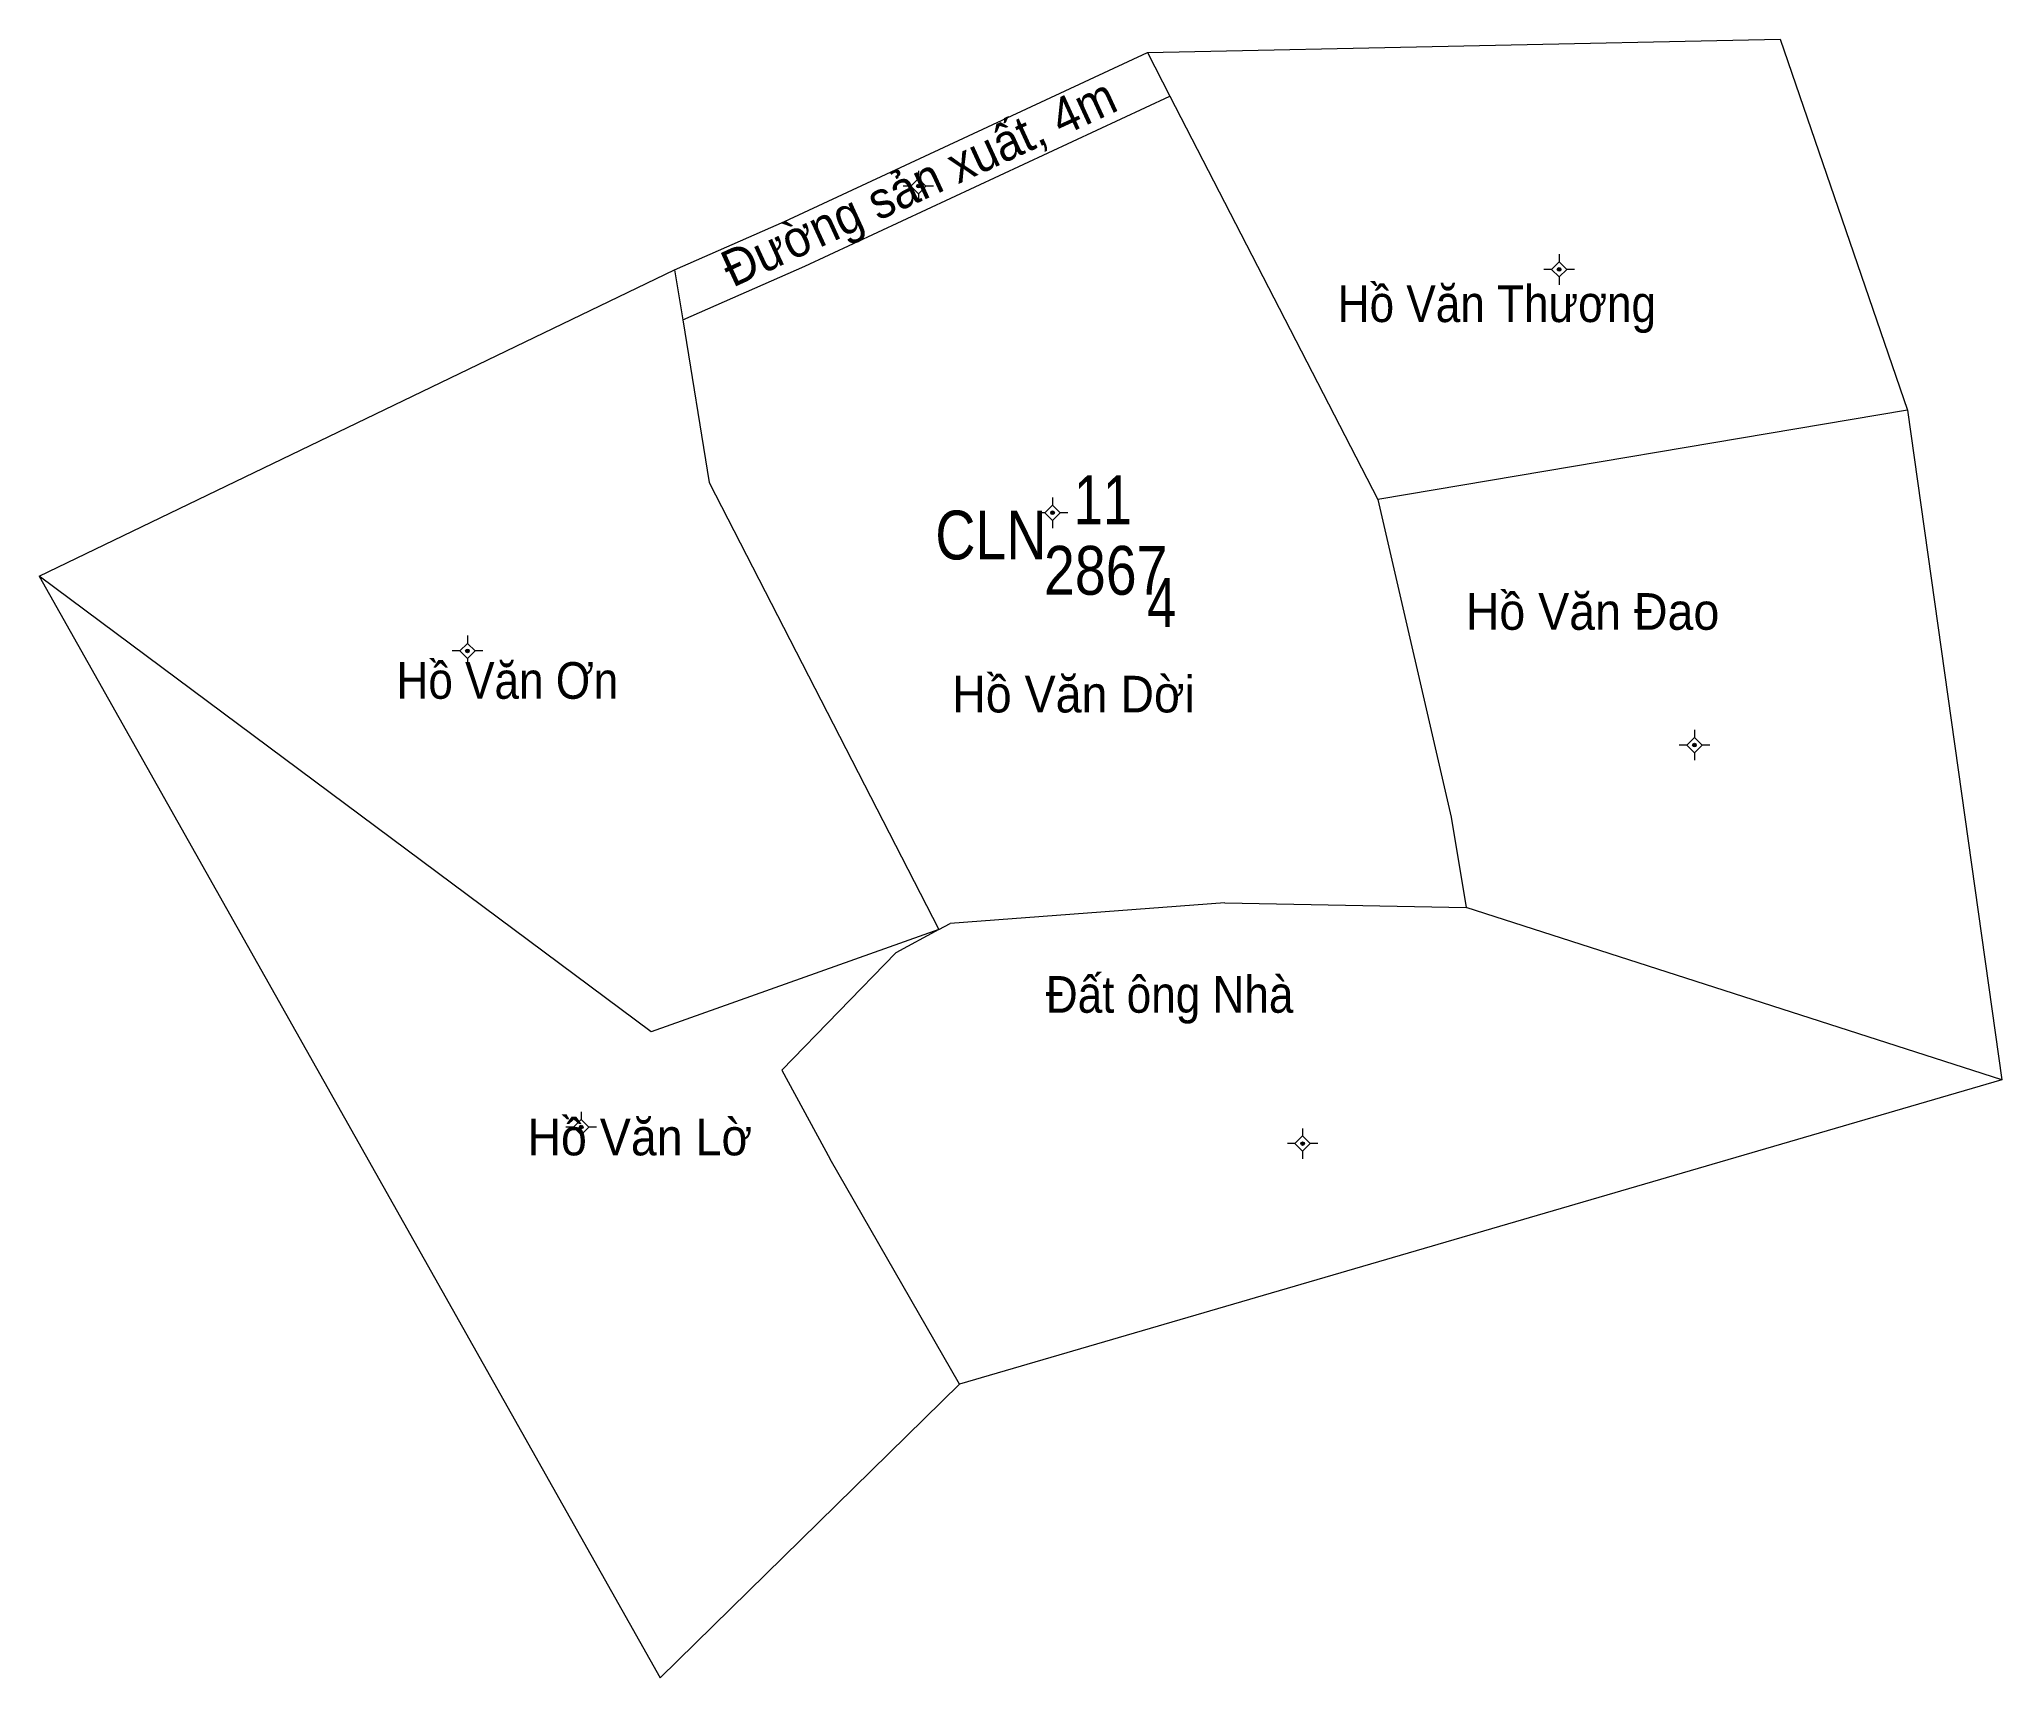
# Model space of a CAD drawing. Header units: metres. Extents: x 534642 to 537446, y 1848225 to 1851202.
# Drawn here: x 534642.1 to 534802.8, y 1849900.5 to 1850034.7 of the extents above; entities that cross this region are included whole.
import ezdxf
from ezdxf.enums import TextEntityAlignment as Align

# ---------------------------------------------------------------- set-up
doc = ezdxf.new("R2010")
doc.units = ezdxf.units.M
doc.header["$LTSCALE"] = 1.2
doc.layers.add('10', color=7, linetype='Continuous', lineweight=13)
doc.layers.add('11', color=7, linetype='Continuous', lineweight=13)
for name, color, linetype in [('2', 7, 'Continuous'), ('3', 7, 'Continuous'), ('4', 7, 'Continuous'), ('5', 7, 'Continuous'), ('8', 7, 'Continuous')]:
    doc.layers.add(name, color=color, linetype=linetype)

msp = doc.modelspace()

# ---------------------------------------------------------------- texts
at = {"layer": '10', "width": 0.8}
msp.add_text('4', height=4, dxfattribs=at).set_placement((534734.035, 1849986.56), align=Align.CENTER)
at = {"layer": '2'}
for s, width, p in [('Hồ Văn Thương', 0.9, (534761.485, 1850011.53)), ('Hồ Văn Đao', 0.95, (534769.315, 1849986.33)), ('Hồ Văn Ơn', 0.9, (534680.465, 1849980.68)), ('Hồ Văn Dời', 0.95, (534726.82, 1849979.56)), ('Đất ông Nhà', 0.9, (534734.69, 1849954.97)), ('Hồ Văn Lờ', 0.95, (534691.3, 1849943.29))]:
    msp.add_text(s, height=3, dxfattribs=dict(at, width=width)).set_placement(p, align=Align.CENTER)
at = {"layer": '3', "width": 0.85}
msp.add_text('CLN', height=4, dxfattribs=at).set_placement((534724.6, 1849992.09), align=Align.RIGHT)
at = {"layer": '4', "width": 0.8}
msp.add_text('11', height=4, dxfattribs=at).set_placement((534729.225, 1849994.97), align=Align.CENTER)
at = {"layer": '5', "width": 0.85}
msp.add_text('2867', height=4, dxfattribs=at).set_placement((534729.46, 1849989.2), align=Align.CENTER)
at = {"layer": '8', "width": 0.95}
msp.add_text('Đường sản xuất, 4m', height=3, rotation=24.691, dxfattribs=at).set_placement((534714.778, 1850021.622), align=Align.CENTER)

# ---------------------------------------------------------------- hatches: boundary and pattern name
at = {"layer": '11'}
for points in [[(534714.27, 1850022.66, 1), (534713.97, 1850022.66, 1)], [(534766.73, 1850015.84, 1), (534766.43, 1850015.84, 1)], [(534725.26, 1849995.91, 1), (534724.96, 1849995.91, 1)], [(534677.35, 1849984.6, 1), (534677.05, 1849984.6, 1)], [(534777.81, 1849976.89, 1), (534777.51, 1849976.89, 1)], [(534686.66, 1849945.61, 1), (534686.36, 1849945.61, 1)], [(534745.73, 1849944.25, 1), (534745.43, 1849944.25, 1)]]:
    msp.add_hatch(color=256, dxfattribs=at).paths.add_polyline_path(points)

# ---------------------------------------------------------------- linework, layer by layer
at = {"layer": '10'}
for p, q in [((534694.16, 1850015.8), (534694.82, 1850011.72)), ((534795.11, 1850004.32), (534751.73, 1849996.99)), ((534739.22, 1849963.96), (534716.72, 1849962.27)), ((534739.22, 1849963.96), (534758.98, 1849963.59)), ((534715.79, 1849961.79), (534716.72, 1849962.27)), ((534715.79, 1849961.79), (534692.24, 1849953.4))]:
    msp.add_line(p, q, dxfattribs=at)
for points in [[(534732.87, 1850033.6), (534784.67, 1850034.69), (534795.11, 1850004.32)], [(534694.16, 1850015.8), (534703.17, 1850019.76), (534732.87, 1850033.6)], [(534732.87, 1850033.6), (534734.71, 1850030.04), (534751.73, 1849996.99)], [(534694.82, 1850011.72), (534704.82, 1850016.12), (534734.71, 1850030.04)], [(534692.24, 1849953.4), (534642.14, 1849990.72), (534694.16, 1850015.8)], [(534694.82, 1850011.72), (534696.98, 1849998.38), (534715.79, 1849961.79)], [(534795.11, 1850004.32), (534802.82, 1849949.47), (534758.98, 1849963.59)], [(534751.73, 1849996.99), (534757.73, 1849970.99), (534758.98, 1849963.59)], [(534642.14, 1849990.72), (534692.98, 1849900.51), (534717.49, 1849924.54)], [(534715.79, 1849961.79), (534712.27, 1849959.87), (534702.93, 1849950.27), (534706.9, 1849942.98)], [(534802.82, 1849949.47), (534717.49, 1849924.54), (534706.9, 1849942.98)]]:
    msp.add_lwpolyline(points, dxfattribs=at)
at = {"layer": '11'}
for p, q in [((534714.12, 1850023.91), (534714.12, 1850023.28)), ((534713.5, 1850022.66), (534712.87, 1850022.66)), ((534714.12, 1850022.04), (534714.12, 1850021.41)), ((534715.37, 1850022.66), (534714.74, 1850022.66)), ((534766.58, 1850017.09), (534766.58, 1850016.46)), ((534765.95, 1850015.84), (534765.33, 1850015.84)), ((534766.58, 1850015.22), (534766.58, 1850014.59)), ((534767.83, 1850015.84), (534767.2, 1850015.84)), ((534724.48, 1849995.91), (534723.86, 1849995.91)), ((534725.11, 1849997.16), (534725.11, 1849996.54)), ((534726.36, 1849995.91), (534725.74, 1849995.91)), ((534725.11, 1849995.28), (534725.11, 1849994.66)), ((534676.57, 1849984.6), (534675.95, 1849984.6)), ((534677.2, 1849985.85), (534677.2, 1849985.22)), ((534678.45, 1849984.6), (534677.82, 1849984.6)), ((534677.2, 1849983.98), (534677.2, 1849983.35)), ((534777.66, 1849978.14), (534777.66, 1849977.52)), ((534777.04, 1849976.89), (534776.41, 1849976.89)), ((534778.91, 1849976.89), (534778.28, 1849976.89)), ((534777.66, 1849976.26), (534777.66, 1849975.64)), ((534686.51, 1849946.86), (534686.51, 1849946.24)), ((534685.88, 1849945.61), (534685.26, 1849945.61)), ((534686.51, 1849944.98), (534686.51, 1849944.36)), ((534687.76, 1849945.61), (534687.14, 1849945.61)), ((534744.95, 1849944.25), (534744.33, 1849944.25)), ((534745.58, 1849945.5), (534745.58, 1849944.88)), ((534746.83, 1849944.25), (534746.2, 1849944.25)), ((534745.58, 1849943.62), (534745.58, 1849943))]:
    msp.add_line(p, q, dxfattribs=at)
for points in [[(534714.12, 1850023.28), (534713.5, 1850022.66), (534714.12, 1850022.04), (534714.74, 1850022.66)], [(534766.58, 1850016.46), (534765.95, 1850015.84), (534766.58, 1850015.22), (534767.2, 1850015.84)], [(534725.11, 1849996.54), (534724.48, 1849995.91), (534725.11, 1849995.28), (534725.74, 1849995.91)], [(534677.2, 1849985.22), (534676.57, 1849984.6), (534677.2, 1849983.98), (534677.82, 1849984.6)], [(534777.66, 1849977.52), (534777.04, 1849976.89), (534777.66, 1849976.26), (534778.28, 1849976.89)], [(534686.51, 1849946.24), (534685.88, 1849945.61), (534686.51, 1849944.98), (534687.14, 1849945.61)], [(534745.58, 1849944.88), (534744.95, 1849944.25), (534745.58, 1849943.62), (534746.2, 1849944.25)]]:
    msp.add_lwpolyline(points, close=True, dxfattribs=at)
for centre in [(534714.12, 1850022.66), (534766.58, 1850015.84), (534725.11, 1849995.91), (534677.2, 1849984.6), (534777.66, 1849976.89), (534686.51, 1849945.61), (534745.58, 1849944.25)]:
    msp.add_circle(centre, 0.15, dxfattribs=at)

msp.set_redraw_order([(e.dxf.handle, doc.entitydb.next_handle()) for e in msp.query("TEXT MTEXT ATTDEF DIMENSION ARC_DIMENSION")])  # texts and dimensions are drawn at this point

doc.saveas('drawing.dxf')
